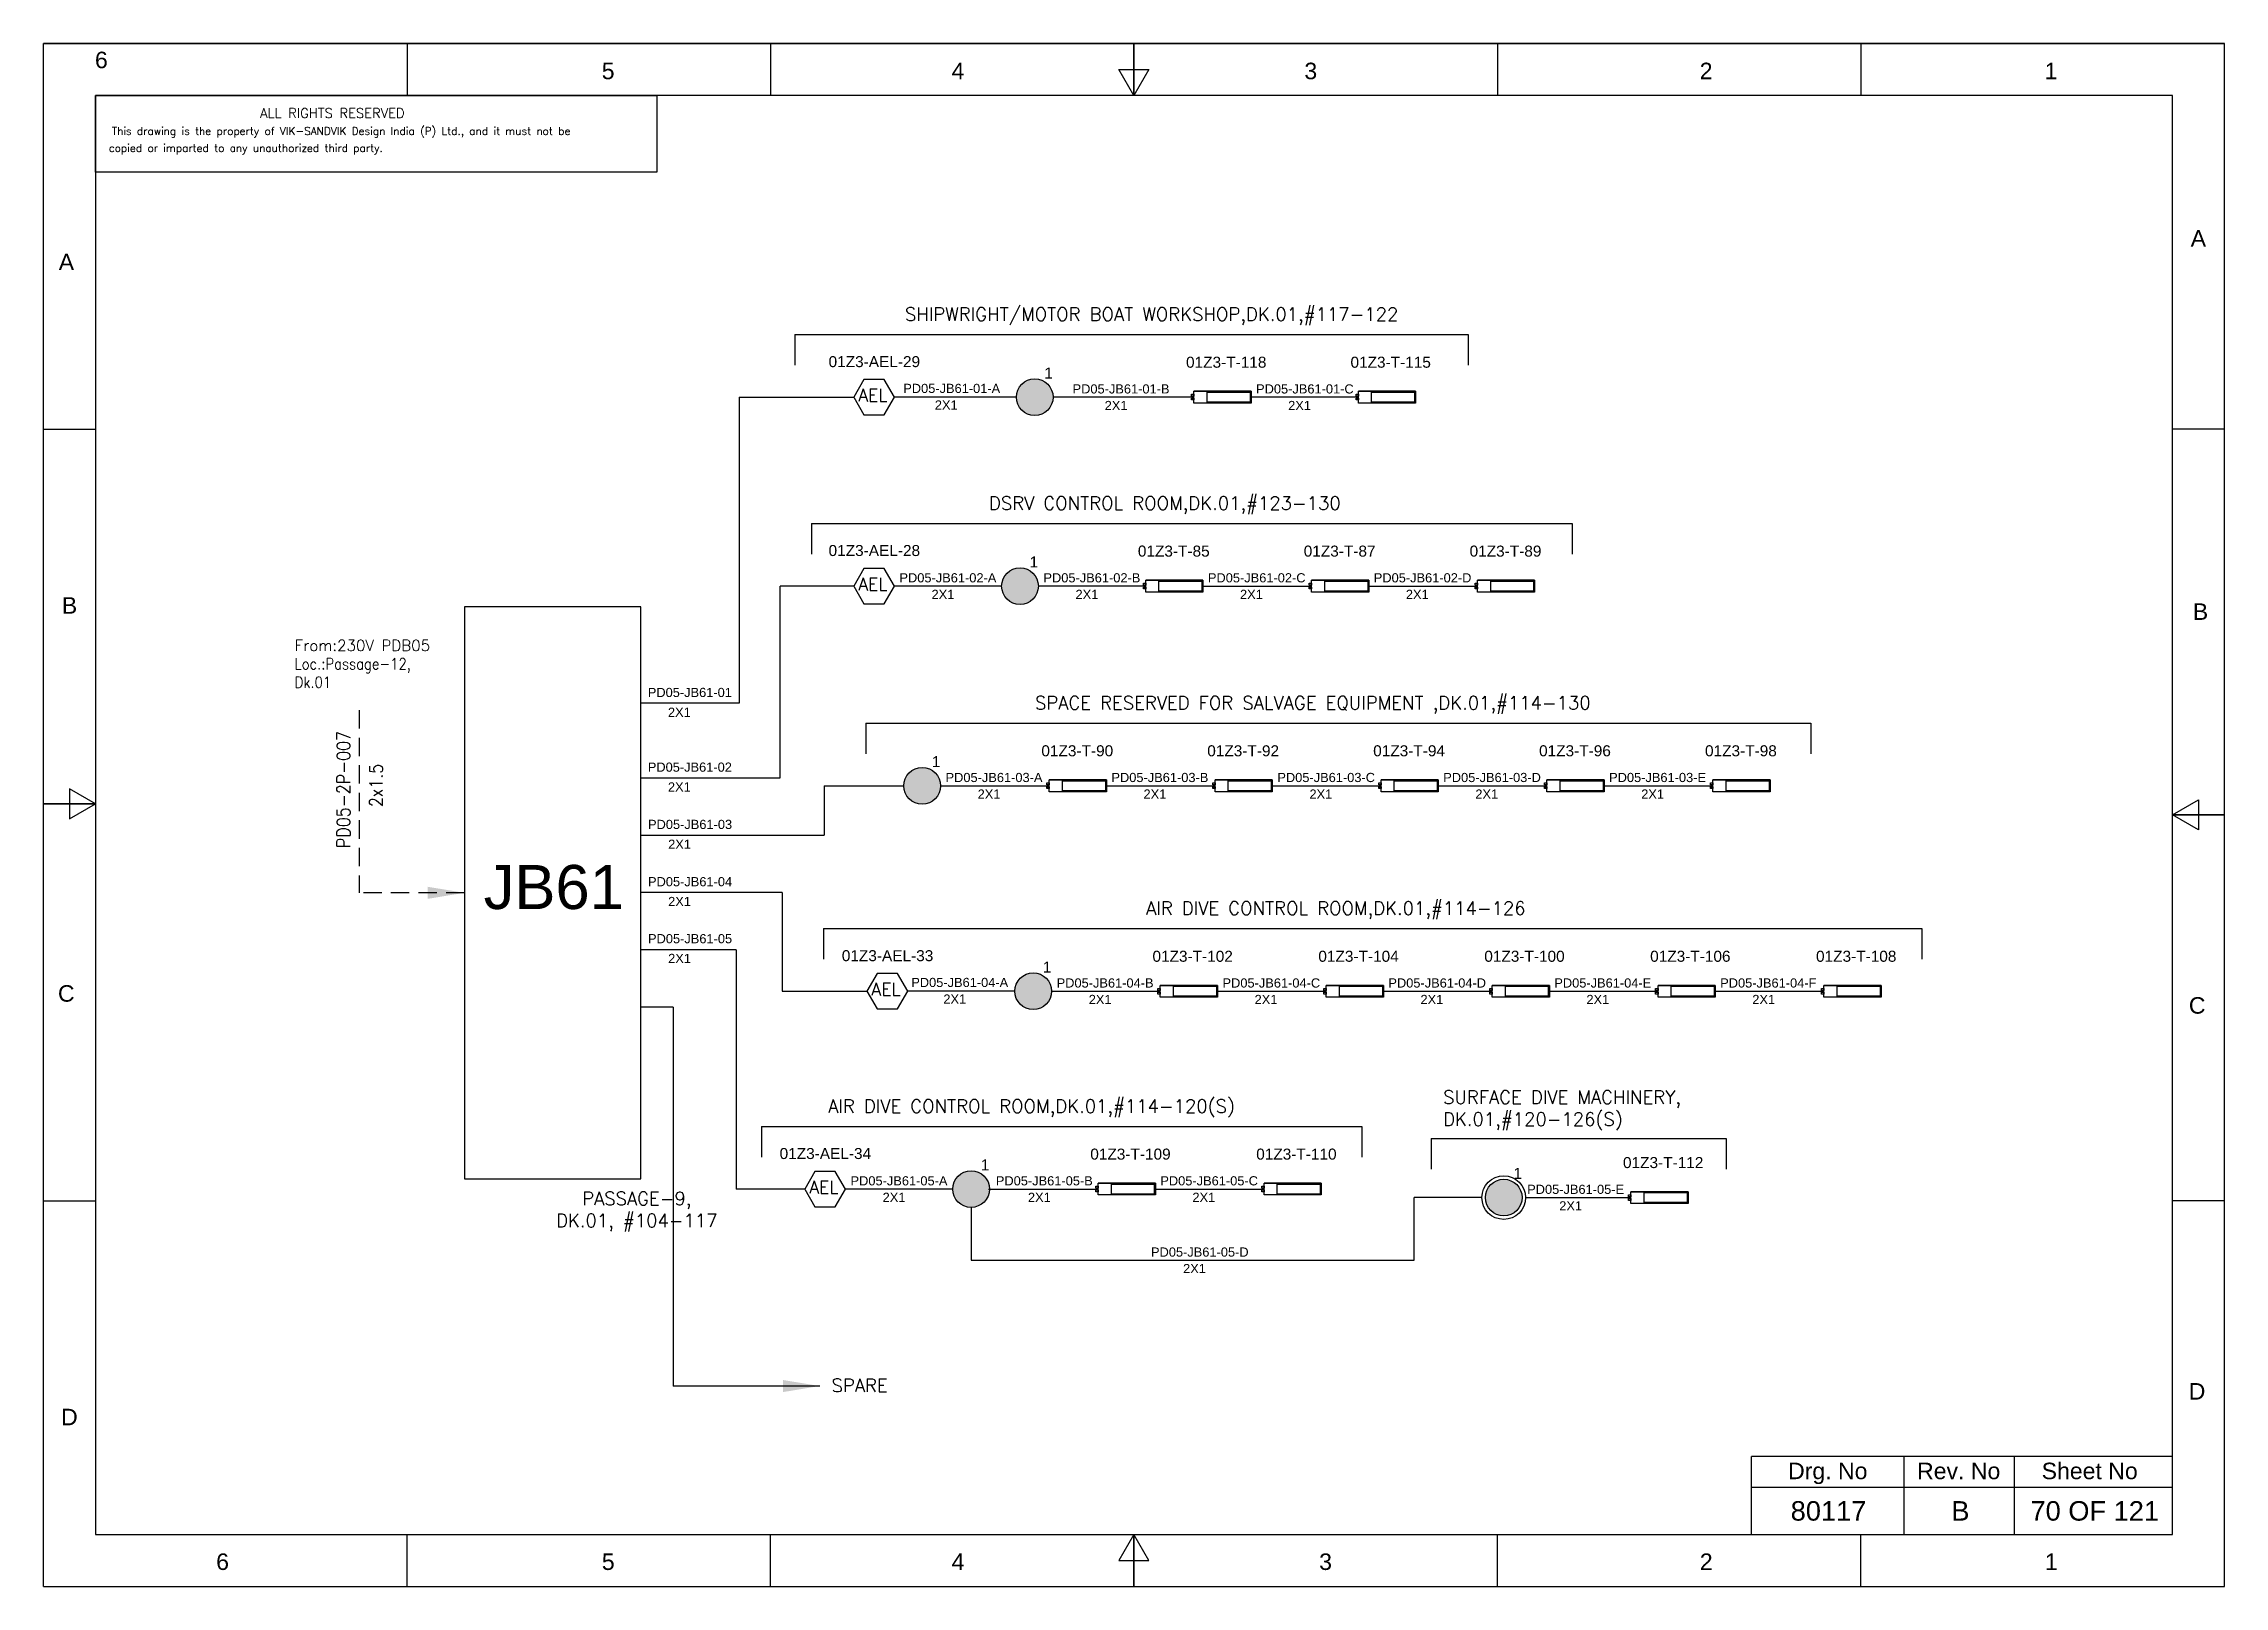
# Model space of a CAD drawing. Header units: inches. Extents: x -3311 to 1429, y -713 to 2436.
# Drawn here: x -1330.5 to -1033.5, y 659.9 to 870 of the extents above; entities that cross this region are included whole.
import ezdxf
from ezdxf.enums import TextEntityAlignment as Align

# ---------------------------------------------------------------- set-up
doc = ezdxf.new("R2010")
doc.units = ezdxf.units.IN
doc.linetypes.add('HIDDEN', pattern=[0.375, 0.25, -0.125])
doc.linetypes.add('SOLID', pattern=[0])
for name, color, linetype, lineweight in [('ELEC_TXT-025', 1, 'Continuous', 25), ('HEL-025', 1, 'Continuous', 25), ('HEL-035', 2, 'Continuous', 35)]:
    doc.layers.add(name, color=color, linetype=linetype, lineweight=lineweight)
doc.layers.add('LINE', color=3, linetype='SOLID')
doc.styles.add('_NORMAL', font='arial.ttf')
doc.styles.add('ROMANS', font='simplex.shx', dxfattribs={"width": 0.88})
doc.styles.get("Standard").update_dxf_attribs({"font": 'arial.ttf'})
doc.dimstyles.get("Standard").update_dxf_attribs({"dimtxt": 0.18, "dimasz": 0.18, "dimexe": 0.18, "dimexo": 0.0625, "dimgap": 0.09, "dimtad": 0, "dimtih": 1, "dimtoh": 1, "dimdec": 4, "dimzin": 0, "dimdsep": 46, "dimtxsty": 'Standard', "dimcen": 0.09, "dimadec": 0, "dimazin": 0, "dimtfac": 1, "dimtdec": 4, "dimtofl": 0, "dimtmove": 0, "dimatfit": 3, "dimfxl": 1, "dimtolj": 1, "dimtzin": 0, "dimarcsym": 0})

msp = doc.modelspace()

# ---------------------------------------------------------------- texts
at = {"color": 7}
for s, p in [('PD05-JB61-01-A', (-1213.44, 822.44)), ('PD05-JB61-01-B', (-1190.38, 822.37)), ('PD05-JB61-01-C', (-1165.39, 822.37)), ('2X1', (-1209.14, 820.18)), ('2X1', (-1186.01, 820.11)), ('2X1', (-1161.02, 820.11)), ('PD05-JB61-02-A', (-1213.96, 796.65)), ('PD05-JB61-02-B', (-1194.35, 796.65)), ('PD05-JB61-02-C', (-1171.95, 796.65)), ('PD05-JB61-02-D', (-1149.36, 796.65)), ('2X1', (-1209.59, 794.39)), ('2X1', (-1189.98, 794.39)), ('2X1', (-1167.58, 794.39)), ('2X1', (-1144.99, 794.39)), ('PD05-JB61-01', (-1248.23, 781.04)), ('2X1', (-1245.49, 778.34)), ('PD05-JB61-02', (-1248.23, 770.87)), ('2X1', (-1245.49, 768.17)), ('PD05-JB61-03-A', (-1207.68, 769.46)), ('PD05-JB61-03-B', (-1185.09, 769.46)), ('PD05-JB61-03-C', (-1162.49, 769.46)), ('PD05-JB61-03-D', (-1139.9, 769.46)), ('PD05-JB61-03-E', (-1117.31, 769.46)), ('2X1', (-1203.31, 767.2)), ('2X1', (-1180.72, 767.2)), ('2X1', (-1158.12, 767.2)), ('2X1', (-1135.53, 767.2)), ('2X1', (-1112.94, 767.2)), ('PD05-JB61-03', (-1248.2, 763.07)), ('2X1', (-1245.46, 760.37)), ('PD05-JB61-04', (-1248.2, 755.27)), ('2X1', (-1245.46, 752.57)), ('PD05-JB61-05', (-1248.2, 747.51)), ('2X1', (-1245.46, 744.82)), ('PD05-JB61-04-A', (-1212.35, 741.55)), ('PD05-JB61-04-B', (-1192.55, 741.48)), ('PD05-JB61-04-C', (-1169.96, 741.48)), ('PD05-JB61-04-D', (-1147.37, 741.48)), ('PD05-JB61-04-E', (-1124.77, 741.48)), ('PD05-JB61-04-F', (-1102.18, 741.48)), ('2X1', (-1207.98, 739.29)), ('2X1', (-1188.18, 739.23)), ('2X1', (-1165.59, 739.23)), ('2X1', (-1143, 739.23)), ('2X1', (-1120.4, 739.23)), ('2X1', (-1097.81, 739.23)), ('PD05-JB61-05-A', (-1220.62, 714.54)), ('PD05-JB61-05-B', (-1200.83, 714.54)), ('PD05-JB61-05-C', (-1178.43, 714.54)), ('2X1', (-1216.25, 712.29)), ('2X1', (-1196.46, 712.29)), ('2X1', (-1174.06, 712.29)), ('PD05-JB61-05-E', (-1128.47, 713.38)), ('2X1', (-1124.1, 711.13)), ('PD05-JB61-05-D', (-1179.7, 704.84)), ('2X1', (-1175.33, 702.59))]:
    msp.add_text(s, height=1.25, dxfattribs=at).set_placement(p)
at = {"color": 7, "lineweight": 30}
msp.add_text('JB61 ', height=6, dxfattribs=at).set_placement((-1259.87, 755.17), align=Align.MIDDLE_CENTER)
at = {"color": 7}
for s, height, p in [('Drg. No', 2.246, (-1087.53, 675.66)), ('Rev. No', 2.246, (-1069.7, 675.66)), ('Sheet No', 2.246, (-1051.86, 675.66)), ('80117', 2.653, (-1087.43, 670.22)), ('B', 2.65, (-1069.46, 670.22)), ('70 OF 121', 2.653, (-1051.17, 670.22))]:
    msp.add_text(s, height=height, dxfattribs=at).set_placement(p, align=Align.MIDDLE_CENTER)
at = {"color": 7, "char_height": 1.8, "attachment_point": 1, "style": '_NORMAL'}
for s, insert, width in [('{\\Fromans|c0;\\C2;SHIPWRIGHT/MOTOR BOAT WORKSHOP,DK.01,#117-122}', (-1213.21, 834.07, 0.22), 84.1285), ('{\\Fromans|c0;\\C2;DSRV CONTROL ROOM,DK.01,#123-130}', (-1201.77, 808.35, 0.22), 84.1285), ('{\\Fromans|c0;\\C2;SPACE RESERVED FOR SALVAGE EQUIPMENT ,DK.01,#114-130}', (-1195.5, 781.16, 0.22), 107.6365), ('{\\Fromans|c0;\\C2;AIR DIVE CONTROL ROOM,DK.01,#114-126}', (-1180.37, 753.18, 0.22), 107.6365), ('{\\Fromans|c0;\\C2;AIR DIVE CONTROL ROOM,DK.01,#114-120(S)}', (-1223.67, 726.24, 0.22), 107.6365), ('{\\Fromans|c0;\\C2;SURFACE DIVE MACHINERY,\\PDK.01,#120-126(S)}', (-1139.92, 727.46, 0.22), 74.1776), ('{\\Fromans|c0;\\C2;SPARE}', (-1223.2, 688.21), 8.1658)]:
    msp.add_mtext(s, dxfattribs=dict(at, insert=insert, width=width))
at = {"color": 7, "insert": (-1296.33, 788.81), "char_height": 1.5, "width": 36.8884, "attachment_point": 1}
msp.add_mtext('{\\Fromans|c0;\\C2;From:230V PDB05 \\P\\Fsimplex|c0;\\W0.88;Loc.:Passage-12,      \\PDk.01}', dxfattribs=at)
at = {"color": 7, "insert": (-1290.58, 760.47), "char_height": 1.8, "width": 17.1296, "attachment_point": 1, "rotation": 90, "style": '_NORMAL'}
msp.add_mtext('{\\Fromans|c0;\\W0.88;PD05-2P-007}', dxfattribs=at)
at = {"color": 7, "insert": (-1286.14, 766.05), "char_height": 1.8, "attachment_point": 1, "rotation": 90, "style": '_NORMAL'}
msp.add_mtext('{\\Fsimplex|c0;\\W0.88;2x1.5}', dxfattribs=at)
at = {"color": 7, "insert": (-1260.72, 713.66), "char_height": 1.8, "attachment_point": 1, "style": '_NORMAL'}
msp.add_mtext('\\pxqc;{\\Fromans|c0;\\C2;PASSAGE-9, \\PDK.01, #104-117}', dxfattribs=at)

# ---------------------------------------------------------------- blocks, each defined once
blk = doc.blocks.new('FIXED_KEY_SWITCH')
h = blk.add_hatch(color=1)
h.dxf.hatch_style = 1
edge = h.paths.add_edge_path()
edge.add_arc((848.13, 1737.46), 2.5, 0, 360)
at = {"color": 1}
blk.add_circle((848.13, 1737.46), 2.5, dxfattribs=at)
at = {"color": 7, "insert": (849.44, 1741.5), "char_height": 1.5, "attachment_point": 1, "style": '_NORMAL'}
blk.add_mtext_dynamic_manual_height_columns('1', width=1.5, gutter_width=7.5, heights=[0], dxfattribs=at)
blk = doc.blocks.new('SWT')
blk.add_blockref('FIXED_KEY_SWITCH', (0, 0))
blk.add_attdef('TAG_NO', (844.55, 1741.11), '', height=1.5)
blk = doc.blocks.new('AEL')
at = {"color": 4}
blk.add_lwpolyline([(989.98, -190.09), (992.75, -190.09), (994.14, -187.69), (992.75, -185.28), (989.98, -185.28), (988.59, -187.69)], close=True, dxfattribs=at)
at = {"color": 4, "style": 'ROMANS'}
blk.add_text('AEL', height=1.725, dxfattribs=at).set_placement((989.2, -188.27))
blk = doc.blocks.new('AEL_L')
blk.add_blockref('AEL', (0, 0))
blk.add_attdef('TAG_NO', (986.55, -183.59), '', height=1.5)
blk = doc.blocks.new('fr')
at = {"color": 7, "linetype": 'Continuous'}
for p, q in [((33763.99, 4500.4), (33466.99, 4500.4)), ((33466.99, 4500.4), (33763.99, 4500.4)), ((33466.99, 4290.33), (33466.99, 4500.4)), ((33516.49, 4500.4), (33516.49, 4493.33)), ((33565.99, 4500.4), (33565.99, 4493.33)), ((33615.49, 4500.4), (33615.49, 4493.33)), ((33615.49, 4493.33), (33615.49, 4500.4)), ((33615.49, 4500.4), (33615.49, 4493.33)), ((33664.99, 4500.4), (33664.99, 4493.33)), ((33714.49, 4500.4), (33714.49, 4493.33)), ((33763.99, 4290.33), (33763.99, 4500.4)), ((33763.99, 4290.33), (33763.99, 4500.4)), ((33615.49, 4493.33), (33613.45, 4496.87)), ((33613.45, 4496.87), (33617.53, 4496.87)), ((33617.53, 4496.87), (33615.49, 4493.33)), ((33756.92, 4493.33), (33474.06, 4493.33)), ((33474.06, 4493.33), (33474.06, 4297.41)), ((33756.92, 4297.41), (33756.92, 4493.33)), ((33466.99, 4447.89), (33474.06, 4447.89)), ((33763.99, 4447.89), (33756.92, 4447.89)), ((33474.06, 4396.87), (33470.53, 4398.91)), ((33470.53, 4398.91), (33470.53, 4394.83)), ((33466.99, 4396.87), (33474.06, 4396.87)), ((33474.06, 4396.87), (33466.99, 4396.87)), ((33466.99, 4396.87), (33474.06, 4396.87)), ((33470.53, 4394.83), (33474.06, 4396.87)), ((33756.92, 4395.37), (33760.45, 4397.41)), ((33760.45, 4397.41), (33760.45, 4393.33)), ((33763.99, 4395.37), (33756.92, 4395.37)), ((33760.45, 4393.33), (33756.92, 4395.37)), ((33756.92, 4395.37), (33763.99, 4395.37)), ((33763.99, 4395.37), (33756.92, 4395.37)), ((33466.99, 4342.85), (33474.06, 4342.85)), ((33763.99, 4342.85), (33756.92, 4342.85)), ((33474.06, 4297.41), (33756.92, 4297.41)), ((33516.49, 4290.33), (33516.49, 4297.41)), ((33565.99, 4290.33), (33565.99, 4297.41)), ((33615.49, 4297.41), (33613.45, 4293.87)), ((33615.49, 4290.33), (33615.49, 4297.41)), ((33617.53, 4293.87), (33615.49, 4297.41)), ((33615.49, 4297.41), (33615.49, 4290.33)), ((33615.49, 4290.33), (33615.49, 4297.41)), ((33664.99, 4290.33), (33664.99, 4297.41)), ((33714.49, 4290.33), (33714.49, 4297.41)), ((33613.45, 4293.87), (33617.53, 4293.87)), ((33466.99, 4290.33), (33763.99, 4290.33)), ((33466.99, 4290.33), (33763.99, 4290.33))]:
    blk.add_line(p, q, dxfattribs=at)
at = {"color": 7, "style": '_NORMAL'}
for s, p in [('6', (33474.86, 4498.18)), ('5', (33543.88, 4496.68)), ('4', (33591.52, 4496.68)), ('3', (33639.57, 4496.68)), ('2', (33693.41, 4496.68)), ('1', (33740.39, 4496.68)), ('A', (33760.45, 4473.88)), ('A', (33470.1, 4470.68)), ('B', (33470.52, 4423.9)), ('B', (33760.74, 4423.06)), ('C', (33470.08, 4371.07)), ('C', (33760.29, 4369.44)), ('D', (33760.27, 4316.89)), ('D', (33470.51, 4313.39)), ('6', (33491.37, 4293.69)), ('5', (33543.89, 4293.69)), ('4', (33591.53, 4293.69)), ('3', (33641.59, 4293.69)), ('2', (33693.43, 4293.69)), ('1', (33740.41, 4293.69))]:
    blk.add_text(s, height=2.25, dxfattribs=at).set_placement(p, align=Align.MIDDLE_CENTER)
blk = doc.blocks.new('A$C4BAD7D21')
at = {"layer": 'HEL-025'}
blk.add_lwpolyline([(-34000, 0), (-34000, 2086), (-18714, 2086), (-18714, 0)], close=True, dxfattribs=at)
at = {"layer": 'HEL-025', "style": 'ROMANS'}
for s, p in [('This drawing is the property of VIK-SANDVIK Design India (P) Ltd., and it must not be', (-33558, 1016)), (' copied or imparted to any unauthorized third party.', (-33785, 550))]:
    blk.add_text(s, height=210, dxfattribs=at).set_placement(p)
at = {"layer": 'HEL-035', "style": 'ROMANS'}
blk.add_text('     ALL RIGHTS RESERVED', height=262.5, dxfattribs=at).set_placement((-30497, 1476))
blk = doc.blocks.new('2A')
at = {"color": 7, "lineweight": -3, "ltscale": 2.5}
blk.add_line((790.02, 1997.62, -0.03), (782.23, 1997.62, -0.03), dxfattribs=at)
at = {"color": 7, "lineweight": -3, "ltscale": 2.5, "elevation": -0.03}
for points in [[(781.91, 1997.21), (782.23, 1997.21), (782.23, 1996.94), (781.91, 1996.94)], [(781.91, 1996.7), (782.23, 1996.7), (782.23, 1996.44), (781.91, 1996.44)], [(782.23, 1997.62), (790.02, 1997.62), (790.02, 1996.02), (782.23, 1996.02)], [(784.03, 1997.5), (789.88, 1997.5), (789.88, 1996.14), (784.03, 1996.14)]]:
    blk.add_lwpolyline(points, close=True, dxfattribs=at)
blk = doc.blocks.new('LED TUBE LIGHT 30W')
blk.add_blockref('2A', (179.91, -357.89))
blk.add_attdef('TAG_NO.', (962.52, 1642.97), '', height=1.5)

# ---------------------------------------------------------------- linework, layer by layer
for p, q in [((-1228.19, 830.41, -0.05), (-1136.49, 830.41, -0.05)), ((-1235.8, 821.86), (-1235.8, 780.2)), ((-1198.04, 821.86), (-1214.64, 821.86)), ((-1173.87, 821.86), (-1193.04, 821.86)), ((-1151.47, 821.86), (-1166.07, 821.86)), ((-1225.95, 804.69, -0.05), (-1122.32, 804.69, -0.05)), ((-1220.19, 796.14), (-1230.22, 796.14)), ((-1230.22, 770.03), (-1230.22, 796.14)), ((-1200.04, 796.14), (-1214.64, 796.14)), ((-1180.43, 796.14), (-1195.04, 796.14)), ((-1218.52, 777.5, -0.05), (-1089.85, 777.5, -0.05)), ((-1229.91, 754.43), (-1249.2, 754.43)), ((-1224.3, 749.52, -0.05), (-1074.72, 749.52, -0.05)), ((-1236.19, 746.62), (-1249.2, 746.62)), ((-1236.19, 746.62), (-1236.19, 714.04)), ((-1198.24, 740.97), (-1212.84, 740.97)), ((-1244.79, 738.82), (-1249.2, 738.82)), ((-1244.79, 738.82), (-1244.79, 687.22)), ((-1232.76, 722.58, -0.05), (-1150.99, 722.58, -0.05)), ((-1141.53, 720.93, -0.05), (-1101.38, 720.93, -0.05)), ((-1226.86, 714.04), (-1236.19, 714.04)), ((-1206.7, 714.03), (-1221.31, 714.03)), ((-1134.63, 712.88), (-1143.86, 712.88)), ((-1143.86, 704.34), (-1143.86, 712.88)), ((-1204.2, 711.53), (-1204.2, 704.34)), ((-1204.2, 704.34), (-1143.86, 704.34))]:
    msp.add_line(p, q)
at = {"color": 7, "linetype": 'Continuous'}
for p, q in [((-1040.59, 677.61), (-1097.91, 677.61)), ((-1097.91, 667.01), (-1097.91, 677.61)), ((-1077.14, 667.01), (-1077.14, 677.61)), ((-1062.12, 667.01), (-1062.12, 677.61)), ((-1097.91, 673.43), (-1040.59, 673.43))]:
    msp.add_line(p, q, dxfattribs=at)
msp.add_lwpolyline([(-1249.2, 793.33), (-1273.21, 793.33), (-1273.21, 715.42), (-1249.2, 715.42)], close=True)
at = {"linetype": 'HIDDEN', "ltscale": 10}
msp.add_lwpolyline([(-1287.52, 779.25), (-1287.52, 754.38)], dxfattribs=at)
at = {"layer": 'LINE', "color": 0}
for p, q in [((-1228.19, 830.41, -0.05), (-1228.19, 826.22, -0.05)), ((-1136.49, 830.41, -0.05), (-1136.49, 826.22, -0.05)), ((-1235.8, 821.86), (-1220.19, 821.86)), ((-1225.95, 804.69, -0.05), (-1225.95, 800.5, -0.05)), ((-1122.32, 804.69, -0.05), (-1122.32, 800.5, -0.05)), ((-1172.63, 796.14), (-1157.84, 796.14)), ((-1150.04, 796.14), (-1135.24, 796.14)), ((-1235.8, 780.2), (-1249.2, 780.2)), ((-1218.52, 777.5, -0.05), (-1218.52, 773.31, -0.05)), ((-1089.85, 777.5, -0.05), (-1089.85, 773.31, -0.05)), ((-1249.2, 770.03), (-1230.22, 770.03)), ((-1224.22, 768.95), (-1213.36, 768.95)), ((-1224.22, 768.95), (-1224.22, 762.23)), ((-1208.36, 768.95), (-1193.57, 768.95)), ((-1185.77, 768.95), (-1170.97, 768.95)), ((-1163.18, 768.95), (-1148.38, 768.95)), ((-1140.58, 768.95), (-1125.79, 768.95)), ((-1117.99, 768.95), (-1103.19, 768.95)), ((-1249.17, 762.23), (-1224.22, 762.23)), ((-1229.91, 754.43), (-1229.91, 740.97)), ((-1224.3, 749.52, -0.05), (-1224.3, 745.33, -0.05)), ((-1074.72, 749.52, -0.05), (-1074.72, 745.33, -0.05)), ((-1229.91, 740.97), (-1218.39, 740.97)), ((-1193.24, 740.97), (-1178.44, 740.97)), ((-1170.64, 740.97), (-1155.85, 740.97)), ((-1148.05, 740.97), (-1133.25, 740.97)), ((-1125.45, 740.97), (-1110.66, 740.97)), ((-1102.86, 740.97), (-1088.06, 740.97)), ((-1232.76, 722.58, -0.05), (-1232.76, 718.4, -0.05)), ((-1150.99, 722.58, -0.05), (-1150.99, 718.4, -0.05)), ((-1141.53, 720.93, -0.05), (-1141.53, 716.74, -0.05)), ((-1101.38, 720.93, -0.05), (-1101.38, 716.74, -0.05)), ((-1201.81, 714.03), (-1186.91, 714.03)), ((-1179.11, 714.03), (-1164.31, 714.03)), ((-1128.68, 712.88), (-1114.36, 712.88))]:
    msp.add_line(p, q, dxfattribs=at)
msp.add_circle((-1131.66, 712.88), 2.97, dxfattribs=at)

# ---------------------------------------------------------------- block references
for name, p in [('fr', (-34797.51, -3630.39)), ('SWT', (-2043.67, -915.59)), ('SWT', (-2045.67, -941.32)), ('SWT', (-2058.99, -968.51)), ('SWT', (-2043.87, -996.48)), ('SWT', (-2052.33, -1023.42)), ('SWT', (-1979.79, -1024.58))]:
    msp.add_blockref(name, p)
ref = msp.add_blockref('AEL_L', (-2208.78, 1009.55))
ref.add_attrib('TAG_NO', '01Z3-AEL-29', (-1223.61, 825.96), dxfattribs={"color": 4, "height": 1.5})
ref = msp.add_blockref('LED TUBE LIGHT 30W', (-2136, -817.06, 0.03))
ref.add_attrib('TAG_NO.', '01Z3-T-118', (-1174.93, 825.88, 0.03), dxfattribs={"height": 1.5})
ref = msp.add_blockref('LED TUBE LIGHT 30W', (-2113.6, -817.06, 0.03))
ref.add_attrib('TAG_NO.', '01Z3-T-115', (-1152.53, 825.88, 0.03), dxfattribs={"height": 1.5})
ref = msp.add_blockref('AEL_L', (-2208.78, 983.83))
ref.add_attrib('TAG_NO', '01Z3-AEL-28', (-1223.61, 800.24), dxfattribs={"color": 4, "height": 1.5})
ref = msp.add_blockref('LED TUBE LIGHT 30W', (-2142.56, -842.79, 0.03))
ref.add_attrib('TAG_NO.', '01Z3-T-85', (-1181.49, 800.16, 0.03), dxfattribs={"height": 1.5})
ref = msp.add_blockref('LED TUBE LIGHT 30W', (-2119.97, -842.79, 0.03))
ref.add_attrib('TAG_NO.', '01Z3-T-87', (-1158.9, 800.16, 0.03), dxfattribs={"height": 1.5})
ref = msp.add_blockref('LED TUBE LIGHT 30W', (-2097.38, -842.79, 0.03))
ref.add_attrib('TAG_NO.', '01Z3-T-89', (-1136.31, 800.16, 0.03), dxfattribs={"height": 1.5})
ref = msp.add_blockref('LED TUBE LIGHT 30W', (-2155.7, -869.98, 0.03))
ref.add_attrib('TAG_NO.', '01Z3-T-90', (-1194.63, 772.97, 0.03), dxfattribs={"height": 1.5})
ref = msp.add_blockref('LED TUBE LIGHT 30W', (-2133.11, -869.98, 0.03))
ref.add_attrib('TAG_NO.', '01Z3-T-92', (-1172.04, 772.97, 0.03), dxfattribs={"height": 1.5})
ref = msp.add_blockref('LED TUBE LIGHT 30W', (-2110.51, -869.98, 0.03))
ref.add_attrib('TAG_NO.', '01Z3-T-94', (-1149.44, 772.97, 0.03), dxfattribs={"height": 1.5})
ref = msp.add_blockref('LED TUBE LIGHT 30W', (-2087.92, -869.98, 0.03))
ref.add_attrib('TAG_NO.', '01Z3-T-96', (-1126.85, 772.97, 0.03), dxfattribs={"height": 1.5})
ref = msp.add_blockref('LED TUBE LIGHT 30W', (-2065.32, -869.98, 0.03))
ref.add_attrib('TAG_NO.', '01Z3-T-98', (-1104.25, 772.97, 0.03), dxfattribs={"height": 1.5})
ref = msp.add_blockref('AEL_L', (-2206.98, 928.66))
ref.add_attrib('TAG_NO', '01Z3-AEL-33', (-1221.81, 745.07), dxfattribs={"color": 4, "height": 1.5})
ref = msp.add_blockref('LED TUBE LIGHT 30W', (-2140.57, -897.95, 0.03))
ref.add_attrib('TAG_NO.', '01Z3-T-102', (-1179.5, 744.99, 0.03), dxfattribs={"height": 1.5})
ref = msp.add_blockref('LED TUBE LIGHT 30W', (-2117.98, -897.95, 0.03))
ref.add_attrib('TAG_NO.', '01Z3-T-104', (-1156.91, 744.99, 0.03), dxfattribs={"height": 1.5})
ref = msp.add_blockref('LED TUBE LIGHT 30W', (-2095.38, -897.95, 0.03))
ref.add_attrib('TAG_NO.', '01Z3-T-100', (-1134.31, 744.99, 0.03), dxfattribs={"height": 1.5})
ref = msp.add_blockref('LED TUBE LIGHT 30W', (-2072.79, -897.95, 0.03))
ref.add_attrib('TAG_NO.', '01Z3-T-106', (-1111.72, 744.99, 0.03), dxfattribs={"height": 1.5})
ref = msp.add_blockref('LED TUBE LIGHT 30W', (-2050.2, -897.95, 0.03))
ref.add_attrib('TAG_NO.', '01Z3-T-108', (-1089.13, 744.99, 0.03), dxfattribs={"height": 1.5})
ref = msp.add_blockref('AEL_L', (-2215.45, 901.72))
ref.add_attrib('TAG_NO', '01Z3-AEL-34', (-1230.28, 718.13), dxfattribs={"color": 4, "height": 1.5})
ref = msp.add_blockref('LED TUBE LIGHT 30W', (-2149.04, -924.89, 0.03))
ref.add_attrib('TAG_NO.', '01Z3-T-109', (-1187.97, 718.05, 0.03), dxfattribs={"height": 1.5})
ref = msp.add_blockref('LED TUBE LIGHT 30W', (-2126.44, -924.89, 0.03))
ref.add_attrib('TAG_NO.', '01Z3-T-110', (-1165.37, 718.05, 0.03), dxfattribs={"height": 1.5})
ref = msp.add_blockref('LED TUBE LIGHT 30W', (-2076.49, -926.05, 0.03))
ref.add_attrib('TAG_NO.', '01Z3-T-112', (-1115.42, 716.9, 0.03), dxfattribs={"height": 1.5})
at = {"layer": 'ELEC_TXT-025', "color": 0, "xscale": 0.005, "yscale": 0.005, "zscale": 0.005}
msp.add_blockref('A$C4BAD7D21', (-1153.44, 852.51), dxfattribs=at)

msp.set_redraw_order([(e.dxf.handle, doc.entitydb.next_handle()) for e in msp.query("TEXT MTEXT ATTDEF DIMENSION ARC_DIMENSION")])  # texts and dimensions are drawn at this point

# ---------------------------------------------------------------- leaders
at = {"linetype": 'HIDDEN', "ltscale": 10}
msp.add_leader([(-1273.21, 754.38), (-1287.52, 754.38)], dimstyle='Standard', override={"dimasz": 5, "dimarcsym": 1}, dxfattribs=at)
msp.add_leader([(-1224.82, 687.22), (-1244.79, 687.22)], dimstyle='Standard', override={"dimasz": 5, "dimarcsym": 1})

doc.saveas('drawing.dxf')
